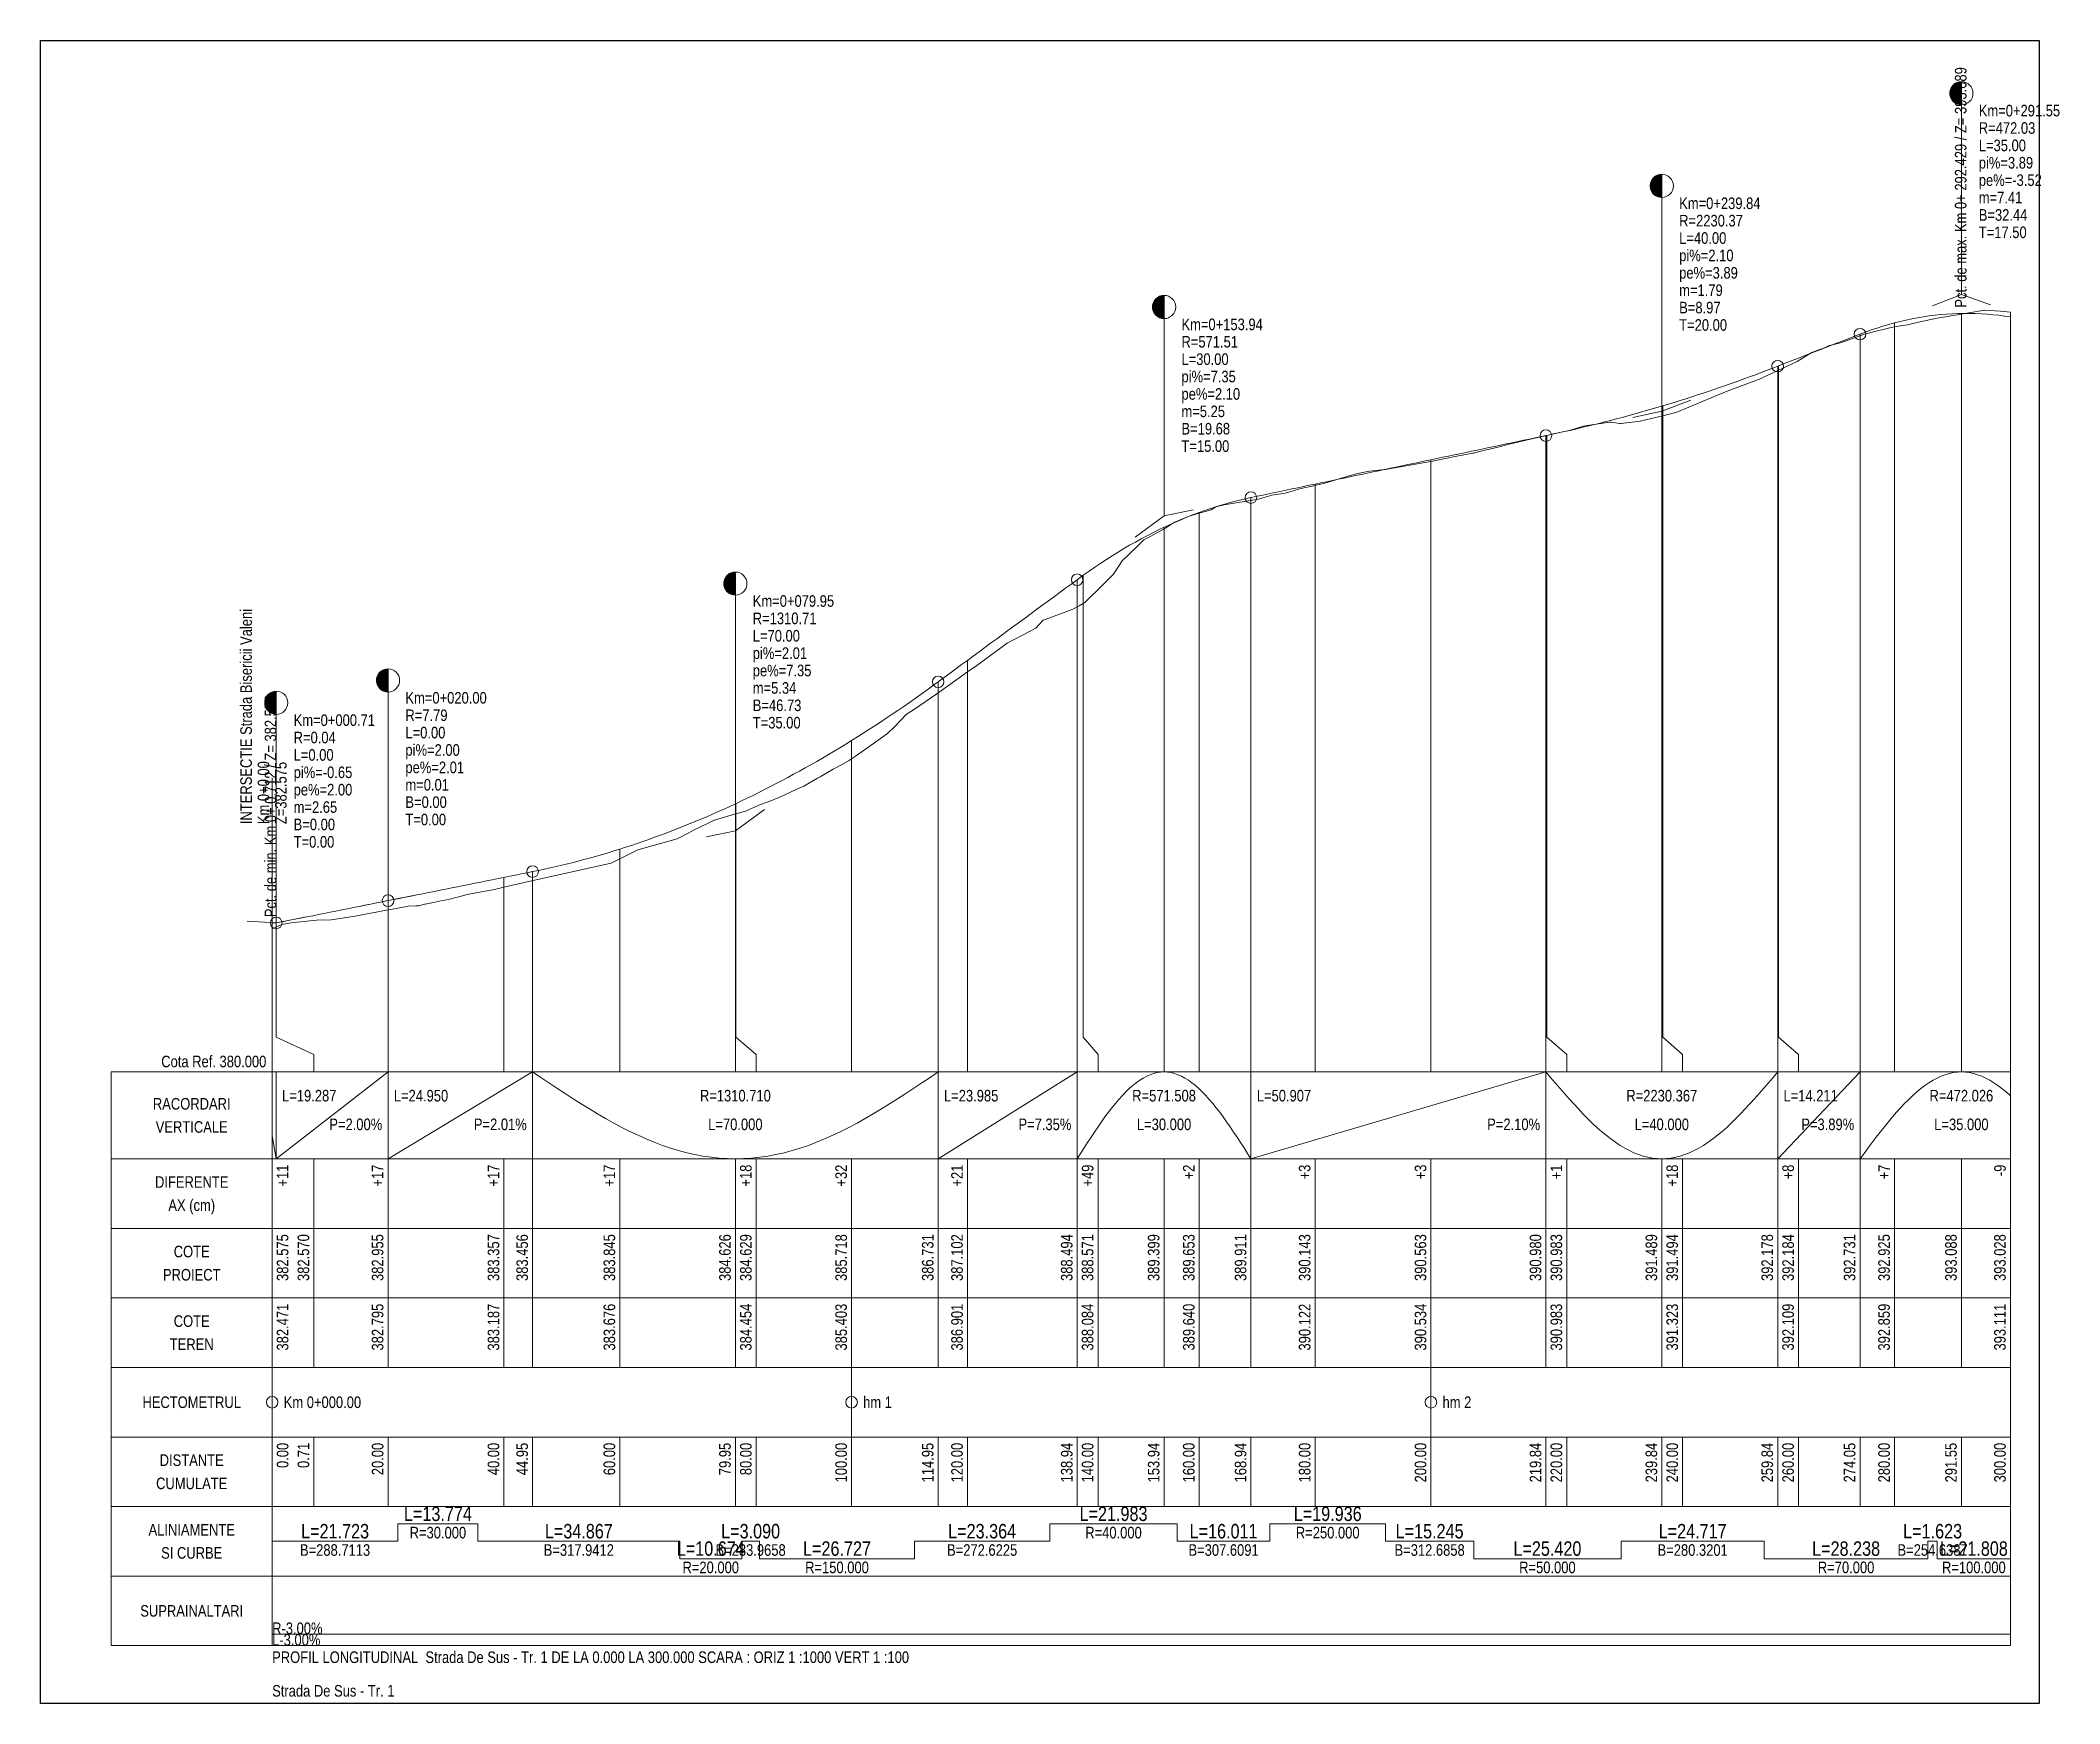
# Model space of a CAD drawing. Extents: x -600 to 1621, y -3670 to 287.
# Drawn here: x 0 to 348.5, y -1835 to -1548 of the extents above; entities that cross this region are included whole.
import ezdxf
from ezdxf.enums import TextEntityAlignment as Align

# ---------------------------------------------------------------- set-up
doc = ezdxf.new("R2010")
doc.units = 0
doc.layers.add('ARD-No Plot', color=7, linetype='Continuous', lineweight=0, plot=False)
doc.layers.add('Cartus', color=8, linetype='Continuous')
for name, color, linetype, lineweight in [('L-C. Ref', 7, 'Continuous', 0), ('L-cote-ex', 7, 'Continuous', 0), ('L-Cote-Pr', 7, 'Continuous', 0), ('L-Curbe', 7, 'Continuous', 0), ('L-Cut-Fill', 7, 'Continuous', 0), ('L-Design', 7, 'Continuous', 0), ('L-Exist', 7, 'Continuous', 0), ('L-Intersectii', 7, 'Continuous', 0), ('L-LINES', 7, 'Continuous', 0), ('L-Min-Max', 7, 'Continuous', 0), ('L-Pante-Tran', 7, 'Continuous', 0), ('L-rac-Vert', 7, 'Continuous', 0), ('L-TEXT', 7, 'Continuous', 0)]:
    doc.layers.add(name, color=color, linetype=linetype, lineweight=lineweight)
doc.styles.add('Arial', font='arial.ttf', dxfattribs={"width": 0.8})

msp = doc.modelspace()

# ---------------------------------------------------------------- texts
at = {"layer": 'ARD-No Plot', "style": 'Arial', "width": 0.8}
msp.add_text('Strada De Sus - Tr. 1', height=2, dxfattribs=at).set_placement((40, -1833.84))
at = {"layer": 'L-C. Ref', "style": 'Arial', "width": 0.8}
msp.add_text('Cota Ref. 380.000', height=2, dxfattribs=at).set_placement((39, -1725.24), align=Align.RIGHT)
at = {"layer": 'L-cote-ex', "style": 'Arial', "width": 0.8}
for s, p in [('382.471', (42.8, -1766.04)), ('382.471', (42.8, -1766.04)), ('382.471', (42.8, -1766.04)), ('382.795', (59.2, -1766.04)), ('383.187', (79.2, -1766.04)), ('383.676', (99.2, -1766.04)), ('384.454', (122.75, -1766.04)), ('385.403', (139.2, -1766.04)), ('386.901', (159.2, -1766.04)), ('388.084', (181.74, -1766.04)), ('389.640', (199.2, -1766.04)), ('390.122', (219.2, -1766.04)), ('390.534', (239.2, -1766.04)), ('390.983', (262.64, -1766.04)), ('391.323', (282.64, -1766.04)), ('392.109', (302.64, -1766.04)), ('392.859', (319.2, -1766.04)), ('393.111', (339.2, -1766.04))]:
    msp.add_text(s, height=2, rotation=90, dxfattribs=at).set_placement(p, align=Align.RIGHT)
at = {"layer": 'L-Cote-Pr', "style": 'Arial', "width": 0.8}
for s, p in [('COTE', (26.12, -1758.04)), ('PROIECT', (26.12, -1762.04))]:
    msp.add_text(s, height=2, dxfattribs=at).set_placement(p, align=Align.CENTER)
for s, p in [('382.575', (42.8, -1754.04)), ('382.570', (46.4, -1754.04)), ('382.955', (59.2, -1754.04)), ('383.357', (79.2, -1754.04)), ('383.456', (84.15, -1754.04)), ('383.845', (99.2, -1754.04)), ('384.626', (119.15, -1754.04)), ('384.629', (122.75, -1754.04)), ('385.718', (139.2, -1754.04)), ('386.731', (154.15, -1754.04)), ('387.102', (159.2, -1754.04)), ('388.494', (178.14, -1754.04)), ('388.571', (181.74, -1754.04)), ('389.399', (193.14, -1754.04)), ('389.653', (199.2, -1754.04)), ('389.911', (208.14, -1754.04)), ('390.143', (219.2, -1754.04)), ('390.563', (239.2, -1754.04)), ('390.980', (259.04, -1754.04)), ('390.983', (262.64, -1754.04)), ('391.489', (279.04, -1754.04)), ('391.494', (282.64, -1754.04)), ('392.178', (299.04, -1754.04)), ('392.184', (302.64, -1754.04)), ('392.731', (313.25, -1754.04)), ('392.925', (319.2, -1754.04)), ('393.088', (330.75, -1754.04)), ('393.028', (339.2, -1754.04))]:
    msp.add_text(s, height=2, rotation=90, dxfattribs=at).set_placement(p, align=Align.RIGHT)
at = {"layer": 'L-Cut-Fill', "style": 'Arial', "width": 0.8}
for s, p in [('+11', (42.8, -1742.04)), ('+17', (59.2, -1742.04)), ('+17', (79.2, -1742.04)), ('+17', (99.2, -1742.04)), ('+18', (122.75, -1742.04)), ('+32', (139.2, -1742.04)), ('+21', (159.2, -1742.04)), ('+49', (181.74, -1742.04)), ('+2', (199.2, -1742.04)), ('+3', (219.2, -1742.04)), ('+3', (239.2, -1742.04)), ('+1', (262.64, -1742.04)), ('+18', (282.64, -1742.04)), ('+8', (302.64, -1742.04)), ('+7', (319.2, -1742.04)), ('-9', (339.2, -1742.04))]:
    msp.add_text(s, height=2, rotation=90, dxfattribs=at).set_placement(p, align=Align.RIGHT)
for s, p in [('DIFERENTE', (26.12, -1746.04)), ('AX (cm)', (26.12, -1750.04))]:
    msp.add_text(s, height=2, dxfattribs=at).set_placement(p, align=Align.CENTER)
at = {"layer": 'L-Intersectii', "style": 'Arial', "width": 0.8}
for s, p in [('INTERSECTIE Strada Bisericii Valeni', (36.5, -1683.29)), ('Km 0+0.00', (39.5, -1683.29)), ('Z=382.575', (42.5, -1683.29))]:
    msp.add_text(s, height=2, rotation=90, dxfattribs=at).set_placement(p)
at = {"layer": 'L-Min-Max', "style": 'Arial', "width": 0.8}
for s, p in [('Pct. de max. Km 0+ 292.429 / Z= 393.089', (332.43, -1594.16)), ('Pct. de min. Km 0+ 0.712 / Z= 382.570', (40.71, -1699.34))]:
    msp.add_text(s, height=2, rotation=90, dxfattribs=at).set_placement(p)
at = {"layer": 'L-rac-Vert', "style": 'Arial', "width": 0.8}
for s, p in [('Km=0+291.55', (334.55, -1561.16)), ('R=472.03', (334.55, -1564.16)), ('pi%=3.89', (334.55, -1570.16)), ('L=35.00', (334.55, -1567.16)), ('pe%=-3.52', (334.55, -1573.16)), ('Km=0+239.84', (282.84, -1577.15)), ('m=7.41', (334.55, -1576.16)), ('R=2230.37', (282.84, -1580.15)), ('B=32.44', (334.55, -1579.16)), ('L=40.00', (282.84, -1583.15)), ('T=17.50', (334.55, -1582.16)), ('pi%=2.10', (282.84, -1586.15)), ('pe%=3.89', (282.84, -1589.15)), ('m=1.79', (282.84, -1592.15)), ('Km=0+153.94', (196.94, -1598.05)), ('T=20.00', (282.84, -1598.15)), ('B=8.97', (282.84, -1595.15)), ('R=571.51', (196.94, -1601.05)), ('L=30.00', (196.94, -1604.05)), ('pi%=7.35', (196.94, -1607.05)), ('pe%=2.10', (196.94, -1610.05)), ('m=5.25', (196.94, -1613.05)), ('T=15.00', (196.94, -1619.05)), ('B=19.68', (196.94, -1616.05)), ('Km=0+079.95', (122.95, -1645.78)), ('R=1310.71', (122.95, -1648.78)), ('L=70.00', (122.95, -1651.78)), ('pi%=2.01', (122.95, -1654.78)), ('pe%=7.35', (122.95, -1657.78)), ('m=5.34', (122.95, -1660.78)), ('Km=0+020.00', (63, -1662.49)), ('B=46.73', (122.95, -1663.78)), ('Km=0+000.71', (43.71, -1666.34)), ('R=7.79', (63, -1665.49)), ('T=35.00', (122.95, -1666.78)), ('R=0.04', (43.71, -1669.34)), ('L=0.00', (63, -1668.49)), ('L=0.00', (43.71, -1672.34)), ('pi%=2.00', (63, -1671.49)), ('pe%=2.01', (63, -1674.49)), ('pi%=-0.65', (43.71, -1675.34)), ('m=0.01', (63, -1677.49)), ('pe%=2.00', (43.71, -1678.34)), ('m=2.65', (43.71, -1681.34)), ('B=0.00', (63, -1680.49)), ('B=0.00', (43.71, -1684.34)), ('T=0.00', (63, -1683.49)), ('T=0.00', (43.71, -1687.34)), ('L=19.287', (41.71, -1731.14)), ('L=24.950', (61, -1731.14)), ('L=23.985', (155.95, -1731.14)), ('L=50.907', (209.94, -1731.14)), ('L=14.211', (300.84, -1731.14))]:
    msp.add_text(s, height=2, dxfattribs=at).set_placement(p)
for s, p in [('RACORDARI', (26.12, -1732.54)), ('R=1310.710', (119.95, -1731.14)), ('R=571.508', (193.94, -1731.14)), ('R=2230.367', (279.84, -1731.14)), ('R=472.026', (331.55, -1731.14)), ('VERTICALE', (26.12, -1736.54)), ('L=70.000', (119.95, -1736.09)), ('L=30.000', (193.94, -1736.09)), ('L=40.000', (279.84, -1736.09)), ('L=35.000', (331.55, -1736.09))]:
    msp.add_text(s, height=2, dxfattribs=at).set_placement(p, align=Align.CENTER)
for s, p in [('P=2.00%', (59, -1736.09)), ('P=2.01%', (83.95, -1736.09)), ('P=7.35%', (177.94, -1736.09)), ('P=2.10%', (258.84, -1736.09)), ('P=3.89%', (313.05, -1736.09))]:
    msp.add_text(s, height=2, dxfattribs=at).set_placement(p, align=Align.RIGHT)
at = {"layer": 'L-TEXT', "style": 'Arial', "width": 0.8}
for s, p in [('COTE', (26.12, -1770.04)), ('TEREN', (26.12, -1774.04)), ('HECTOMETRUL', (26.12, -1784.04)), ('DISTANTE', (26.12, -1794.04)), ('CUMULATE', (26.12, -1798.04)), ('ALINIAMENTE', (26.12, -1806.04)), ('SI CURBE', (26.12, -1810.04)), ('SUPRAINALTARI', (26.12, -1820.04))]:
    msp.add_text(s, height=2, dxfattribs=at).set_placement(p, align=Align.CENTER)
for s, p in [('Km 0+000.00', (42, -1784.04)), ('hm 1', (142, -1784.04)), ('hm 2', (242, -1784.04)), ('R-3.00%', (40, -1823.04)), ('L-3.00%', (40, -1825.04)), ('PROFIL LONGITUDINAL  Strada De Sus - Tr. 1 DE LA 0.000 LA 300.000 SCARA : ORIZ 1 :1000 VERT 1 :100', (40, -1828.04))]:
    msp.add_text(s, height=2, dxfattribs=at).set_placement(p)
for s, p in [('0.00', (42.8, -1790.04)), ('0.71', (46.4, -1790.04)), ('20.00', (59.2, -1790.04)), ('40.00', (79.2, -1790.04)), ('44.95', (84.15, -1790.04)), ('60.00', (99.2, -1790.04)), ('79.95', (119.15, -1790.04)), ('80.00', (122.75, -1790.04)), ('100.00', (139.2, -1790.04)), ('114.95', (154.15, -1790.04)), ('120.00', (159.2, -1790.04)), ('138.94', (178.14, -1790.04)), ('140.00', (181.74, -1790.04)), ('153.94', (193.14, -1790.04)), ('160.00', (199.2, -1790.04)), ('168.94', (208.14, -1790.04)), ('180.00', (219.2, -1790.04)), ('200.00', (239.2, -1790.04)), ('219.84', (259.04, -1790.04)), ('220.00', (262.64, -1790.04)), ('239.84', (279.04, -1790.04)), ('240.00', (282.64, -1790.04)), ('259.84', (299.04, -1790.04)), ('260.00', (302.64, -1790.04)), ('274.05', (313.25, -1790.04)), ('280.00', (319.2, -1790.04)), ('291.55', (330.75, -1790.04)), ('300.00', (339.2, -1790.04))]:
    msp.add_text(s, height=2, rotation=90, dxfattribs=at).set_placement(p, align=Align.RIGHT)
for s, height, p in [('L=13.774', 2.5, (68.61, -1803.54)), ('L=21.983', 2.5, (185.21, -1803.54)), ('L=19.936', 2.5, (222.18, -1803.54)), ('L=21.723', 2.5, (50.86, -1806.54)), ('R=30.000', 2, (68.61, -1806.54)), ('L=34.867', 2.5, (92.93, -1806.54)), ('L=3.090', 2.5, (122.58, -1806.54)), ('L=23.364', 2.5, (162.54, -1806.54)), ('R=40.000', 2, (185.21, -1806.54)), ('L=16.011', 2.5, (204.21, -1806.54)), ('R=250.000', 2, (222.18, -1806.54)), ('L=15.245', 2.5, (239.77, -1806.54)), ('L=24.717', 2.5, (285.17, -1806.54)), ('L=1.623', 2.5, (326.58, -1806.54)), ('B=288.7113', 2, (50.86, -1809.54)), ('B=317.9412', 2, (92.93, -1809.54)), ('L=10.674', 2.5, (115.7, -1809.54)), ('B=283.9658', 2, (122.58, -1809.54)), ('L=26.727', 2.5, (137.49, -1809.54)), ('B=272.6225', 2, (162.54, -1809.54)), ('B=307.6091', 2, (204.21, -1809.54)), ('B=312.6858', 2, (239.77, -1809.54)), ('L=25.420', 2.5, (260.1, -1809.54)), ('B=280.3201', 2, (285.17, -1809.54)), ('L=28.238', 2.5, (311.65, -1809.54)), ('B=254.6387', 2, (326.58, -1809.54)), ('L=21.808', 2.5, (333.7, -1809.54)), ('R=20.000', 2, (115.7, -1812.54)), ('R=150.000', 2, (137.49, -1812.54)), ('R=50.000', 2, (260.1, -1812.54)), ('R=70.000', 2, (311.65, -1812.54)), ('R=100.000', 2, (333.7, -1812.54))]:
    msp.add_text(s, height=height, rotation=0, dxfattribs=at).set_placement(p, align=Align.CENTER)

# ---------------------------------------------------------------- blocks, each defined once
blk = doc.blocks.new('A3_TRANSV_ALIN_TIRENA')
at = {"layer": 'Cartus'}
blk.add_lwpolyline([(0, 0), (0, 287), (345, 287), (345, 0)], close=True, dxfattribs=at)

# ---------------------------------------------------------------- linework, layer by layer
at = {"layer": 'L-Curbe'}
for p, q in [((61.72, -1807.04), (61.72, -1804.04)), ((61.72, -1804.04), (75.5, -1804.04)), ((75.5, -1804.04), (75.5, -1807.04)), ((174.22, -1807.04), (174.22, -1804.04)), ((174.22, -1804.04), (196.2, -1804.04)), ((196.2, -1804.04), (196.2, -1807.04)), ((212.21, -1807.04), (212.21, -1804.04)), ((212.21, -1804.04), (232.15, -1804.04)), ((232.15, -1804.04), (232.15, -1807.04)), ((40, -1807.04), (61.72, -1807.04)), ((75.5, -1807.04), (110.36, -1807.04)), ((110.36, -1807.04), (110.36, -1810.04)), ((121.04, -1810.04), (121.04, -1807.04)), ((121.04, -1807.04), (124.13, -1807.04)), ((124.13, -1807.04), (124.13, -1810.04)), ((150.85, -1810.04), (150.85, -1807.04)), ((150.85, -1807.04), (174.22, -1807.04)), ((196.2, -1807.04), (212.21, -1807.04)), ((232.15, -1807.04), (247.39, -1807.04)), ((247.39, -1807.04), (247.39, -1810.04)), ((272.81, -1810.04), (272.81, -1807.04)), ((272.81, -1807.04), (297.53, -1807.04)), ((297.53, -1807.04), (297.53, -1810.04)), ((325.77, -1810.04), (325.77, -1807.04)), ((325.77, -1807.04), (327.39, -1807.04)), ((327.39, -1807.04), (327.39, -1810.04)), ((110.36, -1810.04), (121.04, -1810.04)), ((124.13, -1810.04), (150.85, -1810.04)), ((247.39, -1810.04), (272.81, -1810.04)), ((297.53, -1810.04), (325.77, -1810.04)), ((327.39, -1810.04), (340, -1810.04))]:
    msp.add_line(p, q, dxfattribs=at)
at = {"layer": 'L-Design'}
msp.add_lwpolyline([(40, -1700.29), (40.71, -1700.34), (41, -1700.28), (42, -1700.08), (43, -1699.88), (44, -1699.68), (45, -1699.48), (46, -1699.28), (47, -1699.08), (48, -1698.89), (49, -1698.69), (50, -1698.49), (51, -1698.29), (52, -1698.09), (53, -1697.89), (54, -1697.69), (55, -1697.49), (56, -1697.29), (57, -1697.09), (58, -1696.89), (59, -1696.69), (60, -1696.49), (61, -1696.29), (62, -1696.09), (63, -1695.89), (64, -1695.69), (65, -1695.49), (66, -1695.29), (67, -1695.09), (68, -1694.88), (69, -1694.68), (70, -1694.48), (71, -1694.28), (72, -1694.08), (73, -1693.88), (74, -1693.68), (75, -1693.48), (76, -1693.28), (77, -1693.08), (78, -1692.88), (79, -1692.68), (80, -1692.48), (81, -1692.27), (82, -1692.07), (83, -1691.87), (84, -1691.67), (84.95, -1691.48), (85, -1691.47), (86, -1691.27), (87, -1691.05), (88, -1690.83), (89, -1690.61), (90, -1690.37), (91, -1690.13), (92, -1689.88), (93, -1689.62), (94, -1689.35), (95, -1689.08), (96, -1688.8), (97, -1688.51), (98, -1688.21), (99, -1687.91), (100, -1687.6), (101, -1687.28), (102, -1686.95), (103, -1686.61), (104, -1686.27), (105, -1685.92), (106, -1685.56), (107, -1685.2), (108, -1684.83), (109, -1684.45), (110, -1684.06), (111, -1683.66), (112, -1683.26), (113, -1682.85), (114, -1682.43), (115, -1682), (116, -1681.57), (117, -1681.13), (118, -1680.68), (119, -1680.22), (119.95, -1679.78), (120, -1679.76), (121, -1679.28), (122, -1678.81), (123, -1678.32), (124, -1677.82), (125, -1677.32), (126, -1676.81), (127, -1676.29), (128, -1675.77), (129, -1675.23), (130, -1674.69), (131, -1674.15), (132, -1673.59), (133, -1673.03), (134, -1672.45), (135, -1671.88), (136, -1671.29), (137, -1670.69), (138, -1670.09), (139, -1669.48), (140, -1668.87), (141, -1668.24), (142, -1667.61), (143, -1666.97), (144, -1666.32), (145, -1665.67), (146, -1665), (147, -1664.33), (148, -1663.66), (149, -1662.97), (150, -1662.28), (151, -1661.58), (152, -1660.87), (153, -1660.15), (154, -1659.43), (154.95, -1658.73), (155, -1658.7), (156, -1657.96), (157, -1657.23), (158, -1656.49), (159, -1655.76), (160, -1655.02), (161, -1654.29), (162, -1653.55), (163, -1652.82), (164, -1652.08), (165, -1651.35), (166, -1650.61), (167, -1649.88), (168, -1649.14), (169, -1648.41), (170, -1647.67), (171, -1646.94), (172, -1646.2), (173, -1645.47), (174, -1644.73), (175, -1644), (176, -1643.26), (177, -1642.53), (178, -1641.79), (178.94, -1641.11), (179, -1641.06), (180, -1640.34), (181, -1639.63), (182, -1638.94), (183, -1638.27), (184, -1637.61), (185, -1636.97), (186, -1636.35), (187, -1635.75), (188, -1635.17), (189, -1634.6), (190, -1634.05), (191, -1633.51), (192, -1633), (193, -1632.5), (193.94, -1632.05), (194, -1632.02), (195, -1631.56), (196, -1631.11), (197, -1630.69), (198, -1630.28), (199, -1629.88), (200, -1629.51), (201, -1629.15), (202, -1628.81), (203, -1628.49), (204, -1628.18), (205, -1627.9), (206, -1627.63), (207, -1627.37), (208, -1627.14), (208.94, -1626.94), (209, -1626.92), (210, -1626.71), (211, -1626.5), (212, -1626.29), (213, -1626.08), (214, -1625.87), (215, -1625.66), (216, -1625.45), (217, -1625.24), (218, -1625.03), (219, -1624.82), (220, -1624.61), (221, -1624.4), (222, -1624.19), (223, -1623.98), (224, -1623.77), (225, -1623.56), (226, -1623.35), (227, -1623.14), (228, -1622.93), (229, -1622.72), (230, -1622.51), (231, -1622.3), (232, -1622.09), (233, -1621.88), (234, -1621.67), (235, -1621.46), (236, -1621.25), (237, -1621.04), (238, -1620.83), (239, -1620.62), (240, -1620.41), (241, -1620.2), (242, -1619.99), (243, -1619.78), (244, -1619.57), (245, -1619.36), (246, -1619.15), (247, -1618.94), (248, -1618.73), (249, -1618.52), (250, -1618.31), (251, -1618.1), (252, -1617.89), (253, -1617.68), (254, -1617.47), (255, -1617.26), (256, -1617.05), (257, -1616.84), (258, -1616.63), (259, -1616.42), (259.84, -1616.25), (260, -1616.21), (261, -1616), (262, -1615.78), (263, -1615.56), (264, -1615.34), (265, -1615.11), (266, -1614.87), (267, -1614.63), (268, -1614.39), (269, -1614.14), (270, -1613.88), (271, -1613.63), (272, -1613.36), (273, -1613.1), (274, -1612.83), (275, -1612.55), (276, -1612.27), (277, -1611.99), (278, -1611.7), (279, -1611.4), (279.84, -1611.15), (280, -1611.11), (281, -1610.8), (282, -1610.5), (283, -1610.18), (284, -1609.87), (285, -1609.55), (286, -1609.22), (287, -1608.89), (288, -1608.56), (289, -1608.22), (290, -1607.88), (291, -1607.53), (292, -1607.18), (293, -1606.82), (294, -1606.46), (295, -1606.1), (296, -1605.73), (297, -1605.35), (298, -1604.97), (299, -1604.59), (299.84, -1604.26), (300, -1604.2), (301, -1603.81), (302, -1603.42), (303, -1603.03), (304, -1602.65), (305, -1602.26), (306, -1601.87), (307, -1601.48), (308, -1601.09), (309, -1600.7), (310, -1600.31), (311, -1599.92), (312, -1599.53), (313, -1599.14), (314, -1598.75), (314.05, -1598.73), (315, -1598.37), (316, -1598.01), (317, -1597.68), (318, -1597.36), (319, -1597.07), (320, -1596.79), (321, -1596.54), (322, -1596.31), (323, -1596.1), (324, -1595.91), (325, -1595.74), (326, -1595.59), (327, -1595.47), (328, -1595.36), (329, -1595.28), (330, -1595.22), (331, -1595.18), (331.55, -1595.16), (332, -1595.16), (333, -1595.16), (334, -1595.18), (335, -1595.23), (336, -1595.29), (337, -1595.38), (338, -1595.48), (339, -1595.61), (340, -1595.76)], dxfattribs=at)
at = {"layer": 'L-Exist'}
for p, q in [((325.97, -1596.25), (327.39, -1596)), ((327.39, -1596), (330.12, -1595.52)), ((330.12, -1595.52), (331.25, -1595.33)), ((331.25, -1595.33), (332.84, -1595.05)), ((332.84, -1595.05), (335.54, -1594.59)), ((335.54, -1594.59), (335.57, -1594.59)), ((335.57, -1594.59), (338.3, -1594.79)), ((338.3, -1594.79), (340, -1594.94)), ((311.65, -1599.87), (314, -1599.02)), ((314, -1599.02), (314.81, -1598.74)), ((314.81, -1598.74), (316.36, -1598.35)), ((316.36, -1598.35), (318.71, -1597.77)), ((318.71, -1597.77), (319.95, -1597.47)), ((319.95, -1597.47), (320, -1597.46)), ((320, -1597.46), (321.06, -1597.3)), ((321.06, -1597.3), (322.26, -1597.14)), ((322.26, -1597.14), (323.42, -1596.85)), ((323.42, -1596.85), (325.77, -1596.3)), ((325.77, -1596.3), (325.97, -1596.25)), ((303.21, -1603.47), (304.59, -1602.61)), ((304.59, -1602.61), (305.74, -1601.92)), ((305.74, -1601.92), (306.94, -1601.46)), ((306.94, -1601.46), (307.79, -1601.14)), ((307.79, -1601.14), (308.61, -1600.77)), ((308.61, -1600.77), (309.3, -1600.59)), ((309.3, -1600.59), (310.46, -1600.3)), ((310.46, -1600.3), (311.65, -1599.87)), ((291.13, -1608.57), (297.01, -1606.37)), ((297.01, -1606.37), (297.53, -1606.12)), ((297.53, -1606.12), (298.02, -1605.88)), ((298.02, -1605.88), (299.88, -1605.01)), ((299.88, -1605.01), (300, -1604.95)), ((300, -1604.95), (302.24, -1603.91)), ((302.24, -1603.91), (303.21, -1603.47)), ((282.43, -1612.22), (291.13, -1608.57)), ((276.13, -1613.75), (280, -1612.81)), ((280, -1612.81), (282.43, -1612.22)), ((255.22, -1617.33), (257.17, -1616.87)), ((257.17, -1616.87), (258.97, -1616.46)), ((258.97, -1616.46), (259.13, -1616.42)), ((259.13, -1616.42), (260, -1616.21)), ((260, -1616.21), (261.08, -1615.96)), ((261.08, -1615.96), (263.04, -1615.53)), ((263.04, -1615.53), (264.06, -1615.31)), ((264.06, -1615.31), (264.99, -1615.02)), ((264.99, -1615.02), (266.35, -1614.63)), ((266.35, -1614.63), (266.95, -1614.52)), ((266.95, -1614.52), (268.9, -1614.22)), ((268.9, -1614.22), (270.86, -1613.95)), ((270.86, -1613.95), (271.05, -1613.93)), ((271.05, -1613.93), (272.62, -1614.17)), ((272.62, -1614.17), (272.81, -1614.15)), ((272.81, -1614.15), (276.13, -1613.75)), ((240, -1620.7), (244.47, -1619.76)), ((244.47, -1619.76), (247.23, -1619.29)), ((247.23, -1619.29), (247.39, -1619.25)), ((247.39, -1619.25), (248.38, -1619)), ((248.38, -1619), (249.35, -1618.76)), ((249.35, -1618.76), (250.87, -1618.39)), ((250.87, -1618.39), (251.3, -1618.28)), ((251.3, -1618.28), (253.26, -1617.8)), ((253.26, -1617.8), (255.22, -1617.33)), ((221.69, -1624.45), (224.17, -1623.71)), ((224.17, -1623.71), (226.92, -1622.87)), ((226.92, -1622.87), (228.16, -1622.61)), ((228.16, -1622.61), (229.42, -1622.35)), ((229.42, -1622.35), (232.05, -1622.11)), ((232.05, -1622.11), (232.15, -1622.09)), ((232.15, -1622.09), (239.9, -1620.72)), ((239.9, -1620.72), (240, -1620.7)), ((204.3, -1628.2), (210.19, -1627.18)), ((210.19, -1627.18), (212.21, -1626.63)), ((212.21, -1626.63), (212.56, -1626.54)), ((212.56, -1626.54), (214.86, -1626.19)), ((214.86, -1626.19), (216.2, -1625.77)), ((216.2, -1625.77), (217.29, -1625.42)), ((217.29, -1625.42), (220, -1624.83)), ((220, -1624.83), (220.19, -1624.79)), ((220.19, -1624.79), (221.69, -1624.45)), ((196.2, -1631.01), (198.12, -1630.19)), ((198.12, -1630.19), (200, -1629.64)), ((200, -1629.64), (202.06, -1629.04)), ((202.06, -1629.04), (202.88, -1628.56)), ((202.88, -1628.56), (204.3, -1628.2)), ((189.44, -1635.22), (190.43, -1634.24)), ((190.43, -1634.24), (191.13, -1633.88)), ((191.13, -1633.88), (192.82, -1632.98)), ((192.82, -1632.98), (193.78, -1632.44)), ((193.78, -1632.44), (194.51, -1631.99)), ((194.51, -1631.99), (195.76, -1631.19)), ((195.76, -1631.19), (196.2, -1631.01)), ((186.06, -1638.85), (186.73, -1637.85)), ((186.73, -1637.85), (187.75, -1636.87)), ((187.75, -1636.87), (189.44, -1635.22)), ((182.67, -1642.71), (184.36, -1641)), ((184.36, -1641), (185.14, -1640.2)), ((185.14, -1640.2), (186.06, -1638.85)), ((180.22, -1645.08), (180.98, -1644.36)), ((180.98, -1644.36), (182.67, -1642.71)), ((171.81, -1649.48), (173.1, -1648.11)), ((173.1, -1648.11), (174.22, -1647.68)), ((174.22, -1647.68), (175.91, -1647.03)), ((175.91, -1647.03), (176.05, -1646.97)), ((176.05, -1646.97), (177.6, -1646.4)), ((177.6, -1646.4), (178.33, -1646.12)), ((178.33, -1646.12), (179.29, -1645.6)), ((179.29, -1645.6), (180, -1645.21)), ((180, -1645.21), (180.22, -1645.08)), ((166.86, -1652.05), (171.81, -1649.48)), ((161.6, -1655.89), (166.86, -1652.05)), ((154.73, -1660.81), (160, -1657.03)), ((160, -1657.03), (161.6, -1655.89)), ((150.85, -1663.45), (154.73, -1660.81)), ((147.51, -1666.36), (149.45, -1664.39)), ((149.45, -1664.39), (150.85, -1663.45)), ((140.83, -1671.43), (144.17, -1669.09)), ((144.17, -1669.09), (146.22, -1667.66)), ((146.22, -1667.66), (147.51, -1666.36)), ((137.49, -1673.45), (139.61, -1672.29)), ((139.61, -1672.29), (140, -1672.01)), ((140, -1672.01), (140.83, -1671.43)), ((131.76, -1676.72), (134.15, -1675.37)), ((134.15, -1675.37), (134.58, -1675.13)), ((134.58, -1675.13), (136.82, -1673.81)), ((136.82, -1673.81), (137.49, -1673.45)), ((124.13, -1679.98), (125.79, -1679.35)), ((125.79, -1679.35), (127.47, -1678.66)), ((127.47, -1678.66), (128.24, -1678.34)), ((128.24, -1678.34), (130.81, -1677.16)), ((130.81, -1677.16), (131.76, -1676.72)), ((113.92, -1683.75), (115.11, -1683.17)), ((115.11, -1683.17), (116.29, -1682.61)), ((116.29, -1682.61), (116.33, -1682.59)), ((116.33, -1682.59), (117.48, -1682.24)), ((117.48, -1682.24), (118.67, -1681.89)), ((118.67, -1681.89), (119.21, -1681.74)), ((119.21, -1681.74), (119.85, -1681.54)), ((119.85, -1681.54), (120, -1681.5)), ((120, -1681.5), (121.04, -1681.2)), ((121.04, -1681.2), (121.69, -1681.02)), ((121.69, -1681.02), (123.76, -1680.12)), ((123.76, -1680.12), (124.13, -1679.98)), ((103.12, -1687.74), (109.91, -1685.84)), ((109.91, -1685.84), (110.36, -1685.59)), ((110.36, -1685.59), (111.55, -1684.96)), ((111.55, -1684.96), (111.91, -1684.77)), ((111.91, -1684.77), (112.74, -1684.34)), ((112.74, -1684.34), (113.92, -1683.75)), ((86.29, -1692.71), (98.51, -1690.02)), ((98.51, -1690.02), (100, -1689.29)), ((100, -1689.29), (103.12, -1687.74)), ((80, -1694.17), (86.29, -1692.71)), ((65.31, -1697.36), (66.31, -1697.12)), ((66.31, -1697.12), (66.42, -1697.1)), ((66.42, -1697.1), (67.84, -1696.8)), ((67.84, -1696.8), (69.38, -1696.49)), ((69.38, -1696.49), (69.83, -1696.41)), ((69.83, -1696.41), (70.91, -1696.15)), ((70.91, -1696.15), (71.7, -1695.97)), ((71.7, -1695.97), (72.44, -1695.77)), ((72.44, -1695.77), (73.4, -1695.51)), ((73.4, -1695.51), (73.97, -1695.39)), ((73.97, -1695.39), (75.5, -1695.09)), ((75.5, -1695.09), (78.4, -1694.54)), ((78.4, -1694.54), (80, -1694.17)), ((40, -1701.33), (41.7, -1700.58)), ((41.7, -1700.58), (43.23, -1700.34)), ((43.23, -1700.34), (47.65, -1699.88)), ((47.65, -1699.88), (50.18, -1699.78)), ((50.18, -1699.78), (54.33, -1699.15)), ((54.33, -1699.15), (60, -1698.09)), ((60, -1698.09), (61.11, -1697.88)), ((61.11, -1697.88), (61.72, -1697.77)), ((61.72, -1697.77), (63.25, -1697.49)), ((63.25, -1697.49), (63.48, -1697.45)), ((63.48, -1697.45), (64.78, -1697.38)), ((64.78, -1697.38), (65.31, -1697.36)), ((40, -1701.33), (40, -1701.33)), ((40, -1701.33), (40, -1701.33))]:
    msp.add_line(p, q, dxfattribs=at)
at = {"layer": 'L-Intersectii'}
msp.add_line((40, -1710.29), (40, -1675.29), dxfattribs=at)
at = {"layer": 'L-LINES'}
for p, q in [((331.55, -1726.04), (331.55, -1595.16)), ((340, -1726.04), (340, -1594.94)), ((314.05, -1726.04), (314.05, -1598.73)), ((320, -1726.04), (320, -1596.79)), ((299.84, -1726.04), (299.84, -1604.26)), ((300, -1720.04), (300, -1604.2)), ((279.84, -1726.04), (279.84, -1611.15)), ((280, -1720.04), (280, -1611.11)), ((259.84, -1726.04), (259.84, -1616.25)), ((260, -1720.04), (260, -1616.21)), ((240, -1726.04), (240, -1620.41)), ((208.94, -1726.04), (208.94, -1626.94)), ((220, -1726.04), (220, -1624.61)), ((200, -1726.04), (200, -1629.51)), ((193.94, -1726.04), (193.94, -1632.05)), ((178.94, -1726.04), (178.94, -1641.11)), ((180, -1720.04), (180, -1640.34)), ((160, -1726.04), (160, -1655.02)), ((154.95, -1726.04), (154.95, -1658.73)), ((140, -1726.04), (140, -1668.87)), ((120, -1720.04), (120, -1679.76)), ((119.95, -1726.04), (119.95, -1679.78)), ((100, -1726.04), (100, -1687.6)), ((80, -1726.04), (80, -1692.48)), ((84.95, -1726.04), (84.95, -1691.48)), ((60, -1726.04), (60, -1696.49)), ((40, -1726.04), (40, -1700.29)), ((40.71, -1720.04), (40.71, -1700.34)), ((47.2, -1723.04), (40.71, -1720.04)), ((123.55, -1723.04), (120, -1720.04)), ((182.54, -1723.04), (180, -1720.04)), ((263.44, -1723.04), (260, -1720.04)), ((283.44, -1723.04), (280, -1720.04)), ((303.44, -1723.04), (300, -1720.04)), ((47.2, -1726.04), (47.2, -1723.04)), ((123.55, -1726.04), (123.55, -1723.04)), ((182.54, -1726.04), (182.54, -1723.04)), ((263.44, -1726.04), (263.44, -1723.04)), ((283.44, -1726.04), (283.44, -1723.04)), ((303.44, -1726.04), (303.44, -1723.04)), ((12.24, -1741.04), (12.24, -1726.04)), ((12.24, -1726.04), (40, -1726.04)), ((40, -1726.04), (340, -1726.04)), ((40, -1741.04), (40, -1726.04)), ((340, -1741.04), (340, -1726.04)), ((12.24, -1753.04), (12.24, -1741.04)), ((12.24, -1741.04), (40, -1741.04)), ((40, -1741.04), (12.24, -1741.04)), ((40, -1741.04), (340, -1741.04)), ((40, -1753.04), (40, -1741.04)), ((40, -1741.04), (340, -1741.04)), ((40, -1753.04), (40, -1741.04)), ((47.2, -1753.04), (47.2, -1741.04)), ((60, -1753.04), (60, -1741.04)), ((80, -1753.04), (80, -1741.04)), ((84.95, -1753.04), (84.95, -1741.04)), ((100, -1753.04), (100, -1741.04)), ((119.95, -1753.04), (119.95, -1741.04)), ((123.55, -1753.04), (123.55, -1741.04)), ((140, -1753.04), (140, -1741.04)), ((154.95, -1753.04), (154.95, -1741.04)), ((160, -1753.04), (160, -1741.04)), ((178.94, -1753.04), (178.94, -1741.04)), ((182.54, -1753.04), (182.54, -1741.04)), ((193.94, -1753.04), (193.94, -1741.04)), ((200, -1753.04), (200, -1741.04)), ((208.94, -1753.04), (208.94, -1741.04)), ((220, -1753.04), (220, -1741.04)), ((240, -1753.04), (240, -1741.04)), ((259.84, -1753.04), (259.84, -1741.04)), ((263.44, -1753.04), (263.44, -1741.04)), ((279.84, -1753.04), (279.84, -1741.04)), ((283.44, -1753.04), (283.44, -1741.04)), ((299.84, -1753.04), (299.84, -1741.04)), ((303.44, -1753.04), (303.44, -1741.04)), ((314.05, -1753.04), (314.05, -1741.04)), ((320, -1753.04), (320, -1741.04)), ((331.55, -1753.04), (331.55, -1741.04)), ((340, -1753.04), (340, -1741.04)), ((340, -1753.04), (340, -1741.04)), ((12.24, -1765.04), (12.24, -1753.04)), ((12.24, -1753.04), (40, -1753.04)), ((40, -1753.04), (12.24, -1753.04)), ((40, -1753.04), (340, -1753.04)), ((40, -1753.04), (340, -1753.04)), ((40, -1765.04), (40, -1753.04)), ((47.2, -1765.04), (47.2, -1753.04)), ((60, -1765.04), (60, -1753.04)), ((80, -1765.04), (80, -1753.04)), ((84.95, -1765.04), (84.95, -1753.04)), ((100, -1765.04), (100, -1753.04)), ((119.95, -1765.04), (119.95, -1753.04)), ((123.55, -1765.04), (123.55, -1753.04)), ((140, -1765.04), (140, -1753.04)), ((154.95, -1765.04), (154.95, -1753.04)), ((160, -1765.04), (160, -1753.04)), ((178.94, -1765.04), (178.94, -1753.04)), ((182.54, -1765.04), (182.54, -1753.04)), ((193.94, -1765.04), (193.94, -1753.04)), ((200, -1765.04), (200, -1753.04)), ((208.94, -1765.04), (208.94, -1753.04)), ((220, -1765.04), (220, -1753.04)), ((240, -1765.04), (240, -1753.04)), ((259.84, -1765.04), (259.84, -1753.04)), ((263.44, -1765.04), (263.44, -1753.04)), ((279.84, -1765.04), (279.84, -1753.04)), ((283.44, -1765.04), (283.44, -1753.04)), ((299.84, -1765.04), (299.84, -1753.04)), ((303.44, -1765.04), (303.44, -1753.04)), ((314.05, -1765.04), (314.05, -1753.04)), ((320, -1765.04), (320, -1753.04)), ((331.55, -1765.04), (331.55, -1753.04)), ((340, -1765.04), (340, -1753.04)), ((12.24, -1777.04), (12.24, -1765.04)), ((12.24, -1765.04), (40, -1765.04)), ((40, -1765.04), (12.24, -1765.04)), ((40, -1765.04), (340, -1765.04)), ((40, -1765.04), (340, -1765.04)), ((40, -1777.04), (40, -1765.04)), ((47.2, -1777.04), (47.2, -1765.04)), ((60, -1777.04), (60, -1765.04)), ((80, -1777.04), (80, -1765.04)), ((84.95, -1777.04), (84.95, -1765.04)), ((100, -1777.04), (100, -1765.04)), ((119.95, -1777.04), (119.95, -1765.04)), ((123.55, -1777.04), (123.55, -1765.04)), ((140, -1777.04), (140, -1765.04)), ((154.95, -1777.04), (154.95, -1765.04)), ((160, -1777.04), (160, -1765.04)), ((178.94, -1777.04), (178.94, -1765.04)), ((182.54, -1777.04), (182.54, -1765.04)), ((193.94, -1777.04), (193.94, -1765.04)), ((200, -1777.04), (200, -1765.04)), ((208.94, -1777.04), (208.94, -1765.04)), ((220, -1777.04), (220, -1765.04)), ((240, -1777.04), (240, -1765.04)), ((259.84, -1777.04), (259.84, -1765.04)), ((263.44, -1777.04), (263.44, -1765.04)), ((279.84, -1777.04), (279.84, -1765.04)), ((283.44, -1777.04), (283.44, -1765.04)), ((299.84, -1777.04), (299.84, -1765.04)), ((303.44, -1777.04), (303.44, -1765.04)), ((314.05, -1777.04), (314.05, -1765.04)), ((320, -1777.04), (320, -1765.04)), ((331.55, -1777.04), (331.55, -1765.04)), ((340, -1777.04), (340, -1765.04)), ((12.24, -1789.04), (12.24, -1777.04)), ((12.24, -1777.04), (40, -1777.04)), ((40, -1777.04), (12.24, -1777.04)), ((40, -1777.04), (340, -1777.04)), ((40, -1789.04), (40, -1777.04)), ((40, -1789.04), (40, -1777.04)), ((40, -1777.04), (340, -1777.04)), ((140, -1789.04), (140, -1777.04)), ((240, -1789.04), (240, -1777.04)), ((340, -1789.04), (340, -1777.04)), ((12.24, -1801.04), (12.24, -1789.04)), ((12.24, -1789.04), (40, -1789.04)), ((40, -1789.04), (12.24, -1789.04)), ((40, -1789.04), (340, -1789.04)), ((40, -1789.04), (340, -1789.04)), ((40, -1801.04), (40, -1789.04)), ((47.2, -1801.04), (47.2, -1789.04)), ((60, -1801.04), (60, -1789.04)), ((80, -1801.04), (80, -1789.04)), ((84.95, -1801.04), (84.95, -1789.04)), ((100, -1801.04), (100, -1789.04)), ((119.95, -1801.04), (119.95, -1789.04)), ((123.55, -1801.04), (123.55, -1789.04)), ((140, -1801.04), (140, -1789.04)), ((154.95, -1801.04), (154.95, -1789.04)), ((160, -1801.04), (160, -1789.04)), ((178.94, -1801.04), (178.94, -1789.04)), ((182.54, -1801.04), (182.54, -1789.04)), ((193.94, -1801.04), (193.94, -1789.04)), ((200, -1801.04), (200, -1789.04)), ((208.94, -1801.04), (208.94, -1789.04)), ((220, -1801.04), (220, -1789.04)), ((240, -1801.04), (240, -1789.04)), ((259.84, -1801.04), (259.84, -1789.04)), ((263.44, -1801.04), (263.44, -1789.04)), ((279.84, -1801.04), (279.84, -1789.04)), ((283.44, -1801.04), (283.44, -1789.04)), ((299.84, -1801.04), (299.84, -1789.04)), ((303.44, -1801.04), (303.44, -1789.04)), ((314.05, -1801.04), (314.05, -1789.04)), ((320, -1801.04), (320, -1789.04)), ((331.55, -1801.04), (331.55, -1789.04)), ((340, -1801.04), (340, -1789.04)), ((12.24, -1813.04), (12.24, -1801.04)), ((12.24, -1801.04), (40, -1801.04)), ((40, -1801.04), (12.24, -1801.04)), ((40, -1801.04), (340, -1801.04)), ((40, -1813.04), (40, -1801.04)), ((40, -1801.04), (340, -1801.04)), ((340, -1813.04), (340, -1801.04)), ((12.24, -1825.04), (12.24, -1813.04)), ((12.24, -1813.04), (40, -1813.04)), ((40, -1813.04), (12.24, -1813.04)), ((40, -1813.04), (340, -1813.04)), ((40, -1825.04), (40, -1813.04)), ((40, -1813.04), (340, -1813.04)), ((340, -1825.04), (340, -1813.04)), ((40, -1825.04), (12.24, -1825.04)), ((40, -1825.04), (340, -1825.04))]:
    msp.add_line(p, q, dxfattribs=at)
for centre in [(40, -1783.04), (140, -1783.04), (240, -1783.04)]:
    msp.add_circle(centre, 1, dxfattribs=at)
at = {"layer": 'L-Pante-Tran'}
for p, q in [((40, -1823.04), (60, -1823.04)), ((40, -1823.04), (60, -1823.04)), ((60, -1823.04), (80, -1823.04)), ((60, -1823.04), (80, -1823.04)), ((80, -1823.04), (100, -1823.04)), ((80, -1823.04), (100, -1823.04)), ((100, -1823.04), (120, -1823.04)), ((100, -1823.04), (120, -1823.04)), ((120, -1823.04), (140, -1823.04)), ((120, -1823.04), (140, -1823.04)), ((140, -1823.04), (160, -1823.04)), ((140, -1823.04), (160, -1823.04)), ((160, -1823.04), (180, -1823.04)), ((160, -1823.04), (180, -1823.04)), ((180, -1823.04), (200, -1823.04)), ((180, -1823.04), (200, -1823.04)), ((200, -1823.04), (220, -1823.04)), ((200, -1823.04), (220, -1823.04)), ((220, -1823.04), (240, -1823.04)), ((220, -1823.04), (240, -1823.04)), ((240, -1823.04), (260, -1823.04)), ((240, -1823.04), (260, -1823.04)), ((260, -1823.04), (280, -1823.04)), ((260, -1823.04), (280, -1823.04)), ((280, -1823.04), (300, -1823.04)), ((280, -1823.04), (300, -1823.04)), ((300, -1823.04), (320, -1823.04)), ((300, -1823.04), (320, -1823.04)), ((320, -1823.04), (340, -1823.04)), ((320, -1823.04), (340, -1823.04))]:
    msp.add_line(p, q, dxfattribs=at)
at = {"layer": 'L-rac-Vert'}
for p, q in [((329.56, -1557.01), (329.56, -1557.32)), ((329.56, -1557.08), (329.56, -1557.24)), ((329.57, -1556.93), (329.57, -1557.4)), ((329.58, -1556.85), (329.58, -1557.48)), ((329.59, -1556.77), (329.59, -1557.55)), ((329.61, -1556.7), (329.61, -1557.63)), ((329.63, -1556.62), (329.63, -1557.71)), ((329.65, -1556.55), (329.65, -1557.78)), ((329.68, -1556.47), (329.68, -1557.86)), ((329.71, -1556.4), (329.71, -1557.93)), ((329.74, -1556.33), (329.74, -1558)), ((329.77, -1556.26), (329.77, -1558.07)), ((329.81, -1556.19), (329.81, -1558.14)), ((329.85, -1556.12), (329.85, -1558.21)), ((329.89, -1556.05), (329.89, -1558.27)), ((329.94, -1555.99), (329.94, -1558.34)), ((329.98, -1555.93), (329.98, -1558.4)), ((330.03, -1555.86), (330.03, -1558.46)), ((330.09, -1555.81), (330.09, -1558.52)), ((330.14, -1555.75), (330.14, -1558.58)), ((330.2, -1555.69), (330.2, -1558.63)), ((330.26, -1555.64), (330.26, -1558.68)), ((330.32, -1555.59), (330.32, -1558.73)), ((330.38, -1555.55), (330.38, -1558.78)), ((330.44, -1555.5), (330.44, -1558.83)), ((330.51, -1555.46), (330.51, -1558.87)), ((330.58, -1555.42), (330.58, -1558.91)), ((330.65, -1555.38), (330.65, -1558.95)), ((330.72, -1555.35), (330.72, -1558.98)), ((330.79, -1555.32), (330.79, -1559.01)), ((330.86, -1555.29), (330.86, -1559.04)), ((330.94, -1555.26), (330.94, -1559.07)), ((331.01, -1555.24), (331.01, -1559.09)), ((331.09, -1555.22), (331.09, -1559.11)), ((331.16, -1555.2), (331.16, -1559.12)), ((331.24, -1555.19), (331.24, -1559.14)), ((331.32, -1555.18), (331.32, -1559.15)), ((331.4, -1555.17), (331.4, -1559.16)), ((331.48, -1555.16), (331.48, -1559.16)), ((331.55, -1591.92), (331.55, -1555.16)), ((278.43, -1571.74), (278.43, -1574.57)), ((278.49, -1571.68), (278.49, -1574.62)), ((278.54, -1571.63), (278.54, -1574.67)), ((278.6, -1571.58), (278.6, -1574.72)), ((278.67, -1571.53), (278.67, -1574.77)), ((278.73, -1571.49), (278.73, -1574.82)), ((278.8, -1571.45), (278.8, -1574.86)), ((278.87, -1571.41), (278.87, -1574.9)), ((278.94, -1571.37), (278.94, -1574.93)), ((279.01, -1571.34), (279.01, -1574.97)), ((279.08, -1571.3), (279.08, -1575)), ((279.15, -1571.28), (279.15, -1575.03)), ((279.22, -1571.25), (279.22, -1575.05)), ((279.3, -1571.23), (279.3, -1575.08)), ((279.38, -1571.21), (279.38, -1575.1)), ((279.45, -1571.19), (279.45, -1575.11)), ((279.53, -1571.18), (279.53, -1575.13)), ((279.61, -1571.17), (279.61, -1575.14)), ((279.69, -1571.16), (279.69, -1575.15)), ((279.76, -1571.15), (279.76, -1575.15)), ((279.84, -1612.05), (279.84, -1571.15)), ((277.84, -1573.07), (277.84, -1573.23)), ((277.85, -1573), (277.85, -1573.31)), ((277.86, -1572.92), (277.86, -1573.39)), ((277.87, -1572.84), (277.87, -1573.47)), ((277.88, -1572.76), (277.88, -1573.54)), ((277.9, -1572.69), (277.9, -1573.62)), ((277.92, -1572.61), (277.92, -1573.7)), ((277.94, -1572.53), (277.94, -1573.77)), ((277.97, -1572.46), (277.97, -1573.84)), ((278, -1572.39), (278, -1573.92)), ((278.03, -1572.32), (278.03, -1573.99)), ((278.06, -1572.24), (278.06, -1574.06)), ((278.1, -1572.18), (278.1, -1574.13)), ((278.14, -1572.11), (278.14, -1574.2)), ((278.18, -1572.04), (278.18, -1574.26)), ((278.22, -1571.98), (278.22, -1574.33)), ((278.27, -1571.91), (278.27, -1574.39)), ((278.32, -1571.85), (278.32, -1574.45)), ((278.37, -1571.79), (278.37, -1574.51)), ((192.52, -1592.64), (192.52, -1595.47)), ((192.58, -1592.58), (192.58, -1595.52)), ((192.64, -1592.53), (192.64, -1595.57)), ((192.7, -1592.48), (192.7, -1595.62)), ((192.76, -1592.43), (192.76, -1595.67)), ((192.82, -1592.39), (192.82, -1595.72)), ((192.89, -1592.35), (192.89, -1595.76)), ((192.96, -1592.31), (192.96, -1595.8)), ((193.03, -1592.27), (193.03, -1595.83)), ((193.1, -1592.24), (193.1, -1595.87)), ((193.17, -1592.2), (193.17, -1595.9)), ((193.24, -1592.18), (193.24, -1595.93)), ((193.32, -1592.15), (193.32, -1595.95)), ((193.39, -1592.13), (193.39, -1595.98)), ((193.47, -1592.11), (193.47, -1596)), ((193.55, -1592.09), (193.55, -1596.01)), ((193.62, -1592.08), (193.62, -1596.03)), ((193.7, -1592.07), (193.7, -1596.04)), ((193.78, -1592.06), (193.78, -1596.05)), ((193.86, -1592.05), (193.86, -1596.05)), ((193.94, -1630.08), (193.94, -1592.05)), ((326.55, -1593.87), (331.55, -1591.92)), ((331.55, -1591.92), (336.55, -1593.68)), ((191.94, -1593.9), (191.94, -1594.21)), ((191.94, -1593.97), (191.94, -1594.13)), ((191.95, -1593.82), (191.95, -1594.29)), ((191.96, -1593.74), (191.96, -1594.37)), ((191.97, -1593.66), (191.97, -1594.44)), ((191.99, -1593.59), (191.99, -1594.52)), ((192.01, -1593.51), (192.01, -1594.6)), ((192.03, -1593.43), (192.03, -1594.67)), ((192.06, -1593.36), (192.06, -1594.74)), ((192.09, -1593.29), (192.09, -1594.82)), ((192.12, -1593.22), (192.12, -1594.89)), ((192.15, -1593.14), (192.15, -1594.96)), ((192.19, -1593.08), (192.19, -1595.03)), ((192.23, -1593.01), (192.23, -1595.1)), ((192.27, -1592.94), (192.27, -1595.16)), ((192.32, -1592.88), (192.32, -1595.23)), ((192.37, -1592.81), (192.37, -1595.29)), ((192.41, -1592.75), (192.41, -1595.35)), ((192.47, -1592.7), (192.47, -1595.41)), ((274.84, -1613.1), (279.84, -1612.05)), ((279.84, -1612.05), (284.84, -1610.1)), ((188.94, -1633.76), (193.94, -1630.08)), ((193.94, -1630.08), (198.94, -1629.03)), ((117.99, -1641.39), (117.99, -1642.17)), ((118.01, -1641.31), (118.01, -1642.25)), ((118.03, -1641.24), (118.03, -1642.32)), ((118.05, -1641.16), (118.05, -1642.4)), ((118.07, -1641.09), (118.07, -1642.47)), ((118.1, -1641.01), (118.1, -1642.55)), ((118.13, -1640.94), (118.13, -1642.62)), ((118.17, -1640.87), (118.17, -1642.69)), ((118.21, -1640.8), (118.21, -1642.76)), ((118.25, -1640.74), (118.25, -1642.82)), ((118.29, -1640.67), (118.29, -1642.89)), ((118.33, -1640.6), (118.33, -1642.96)), ((118.38, -1640.54), (118.38, -1643.02)), ((118.43, -1640.48), (118.43, -1643.08)), ((118.48, -1640.42), (118.48, -1643.14)), ((118.54, -1640.37), (118.54, -1643.19)), ((118.59, -1640.31), (118.59, -1643.25)), ((118.65, -1640.26), (118.65, -1643.3)), ((118.71, -1640.21), (118.71, -1643.35)), ((118.78, -1640.16), (118.78, -1643.4)), ((118.84, -1640.12), (118.84, -1643.44)), ((118.91, -1640.07), (118.91, -1643.49)), ((118.97, -1640.04), (118.97, -1643.52)), ((119.04, -1640), (119.04, -1643.56)), ((119.11, -1639.96), (119.11, -1643.6)), ((119.19, -1639.93), (119.19, -1643.63)), ((119.26, -1639.9), (119.26, -1643.66)), ((119.33, -1639.88), (119.33, -1643.68)), ((119.41, -1639.86), (119.41, -1643.7)), ((119.48, -1639.84), (119.48, -1643.72)), ((119.56, -1639.82), (119.56, -1643.74)), ((119.64, -1639.8), (119.64, -1643.76)), ((119.72, -1639.79), (119.72, -1643.77)), ((119.79, -1639.79), (119.79, -1643.77)), ((119.87, -1639.78), (119.87, -1643.78)), ((119.95, -1684.45), (119.95, -1639.78)), ((117.95, -1641.7), (117.95, -1641.86)), ((117.96, -1641.54), (117.96, -1642.02)), ((117.96, -1641.62), (117.96, -1641.94)), ((117.98, -1641.47), (117.98, -1642.09)), ((58, -1658.41), (58, -1658.57)), ((58.01, -1658.26), (58.01, -1658.73)), ((58.01, -1658.33), (58.01, -1658.65)), ((58.02, -1658.18), (58.02, -1658.8)), ((58.04, -1658.1), (58.04, -1658.88)), ((58.06, -1658.02), (58.06, -1658.96)), ((58.08, -1657.95), (58.08, -1659.03)), ((58.1, -1657.87), (58.1, -1659.11)), ((58.12, -1657.8), (58.12, -1659.18)), ((58.15, -1657.73), (58.15, -1659.26)), ((58.18, -1657.65), (58.18, -1659.33)), ((58.22, -1657.58), (58.22, -1659.4)), ((58.26, -1657.51), (58.26, -1659.47)), ((58.29, -1657.45), (58.29, -1659.54)), ((58.34, -1657.38), (58.34, -1659.6)), ((58.38, -1657.32), (58.38, -1659.67)), ((58.43, -1657.25), (58.43, -1659.73)), ((58.48, -1657.19), (58.48, -1659.79)), ((58.53, -1657.13), (58.53, -1659.85)), ((58.59, -1657.08), (58.59, -1659.91)), ((58.64, -1657.02), (58.64, -1659.96)), ((58.7, -1656.97), (58.7, -1660.01)), ((58.76, -1656.92), (58.76, -1660.06)), ((58.82, -1656.87), (58.82, -1660.11)), ((58.89, -1656.83), (58.89, -1660.15)), ((58.96, -1656.79), (58.96, -1660.2)), ((59.02, -1656.75), (59.02, -1660.24)), ((59.09, -1656.71), (59.09, -1660.27)), ((59.16, -1656.67), (59.16, -1660.31)), ((59.23, -1656.64), (59.23, -1660.34)), ((59.31, -1656.61), (59.31, -1660.37)), ((59.38, -1656.59), (59.38, -1660.39)), ((59.46, -1656.57), (59.46, -1660.42)), ((59.53, -1656.55), (59.53, -1660.44)), ((59.61, -1656.53), (59.61, -1660.45)), ((59.69, -1656.52), (59.69, -1660.47)), ((59.76, -1656.51), (59.76, -1660.48)), ((59.84, -1656.5), (59.84, -1660.49)), ((59.92, -1656.49), (59.92, -1660.49)), ((60, -1696.49), (60, -1656.49)), ((38.71, -1662.26), (38.71, -1662.42)), ((38.72, -1662.18), (38.72, -1662.5)), ((38.73, -1662.1), (38.73, -1662.57)), ((38.74, -1662.03), (38.74, -1662.65)), ((38.75, -1661.95), (38.75, -1662.73)), ((38.77, -1661.87), (38.77, -1662.81)), ((38.79, -1661.8), (38.79, -1662.88)), ((38.81, -1661.72), (38.81, -1662.96)), ((38.84, -1661.65), (38.84, -1663.03)), ((38.86, -1661.57), (38.86, -1663.1)), ((38.9, -1661.5), (38.9, -1663.18)), ((38.93, -1661.43), (38.93, -1663.25)), ((38.97, -1661.36), (38.97, -1663.32)), ((39.01, -1661.29), (39.01, -1663.38)), ((39.05, -1661.23), (39.05, -1663.45)), ((39.09, -1661.16), (39.09, -1663.52)), ((39.14, -1661.1), (39.14, -1663.58)), ((39.19, -1661.04), (39.19, -1663.64)), ((39.24, -1660.98), (39.24, -1663.7)), ((39.3, -1660.93), (39.3, -1663.75)), ((39.35, -1660.87), (39.35, -1663.81)), ((39.41, -1660.82), (39.41, -1663.86)), ((39.47, -1660.77), (39.47, -1663.91)), ((39.54, -1660.72), (39.54, -1663.96)), ((39.6, -1660.68), (39.6, -1664)), ((39.67, -1660.63), (39.67, -1664.04)), ((39.73, -1660.59), (39.73, -1664.08)), ((39.8, -1660.56), (39.8, -1664.12)), ((39.87, -1660.52), (39.87, -1664.16)), ((39.95, -1660.49), (39.95, -1664.19)), ((40.02, -1660.46), (40.02, -1664.22)), ((40.09, -1660.44), (40.09, -1664.24)), ((40.17, -1660.41), (40.17, -1664.26)), ((40.24, -1660.39), (40.24, -1664.28)), ((40.32, -1660.38), (40.32, -1664.3)), ((40.4, -1660.36), (40.4, -1664.31)), ((40.48, -1660.35), (40.48, -1664.33)), ((40.55, -1660.35), (40.55, -1664.33)), ((40.63, -1660.34), (40.63, -1664.34)), ((40.71, -1700.34), (40.71, -1660.34)), ((119.95, -1684.45), (124.95, -1680.78)), ((114.95, -1685.46), (119.95, -1684.45)), ((55, -1697.49), (60, -1696.49)), ((60, -1696.49), (65, -1695.49)), ((35.71, -1700.01), (40.71, -1700.34)), ((40.71, -1700.34), (45.71, -1699.34)), ((40.71, -1741.04), (40.71, -1726.04)), ((40.71, -1741.04), (40.71, -1726.04)), ((40.71, -1726.99), (40.71, -1726.04)), ((40.71, -1726.04), (40.71, -1726.99)), ((40.71, -1741.04), (60, -1726.04)), ((40.71, -1727.92), (40.71, -1726.99)), ((40.71, -1726.99), (40.71, -1727.92)), ((40.71, -1728.85), (40.71, -1727.92)), ((40.71, -1727.92), (40.71, -1728.85)), ((60, -1741.04), (60, -1726.04)), ((60, -1741.04), (60, -1726.04)), ((60, -1726.99), (60, -1726.04)), ((60, -1726.04), (60, -1726.99)), ((60, -1741.04), (84.95, -1726.04)), ((60, -1727.92), (60, -1726.99)), ((60, -1726.99), (60, -1727.92)), ((60, -1728.85), (60, -1727.92)), ((60, -1727.92), (60, -1728.85)), ((84.95, -1741.04), (84.95, -1726.04)), ((86.35, -1726.99), (84.95, -1726.04)), ((87.75, -1727.92), (86.35, -1726.99)), ((89.15, -1728.85), (87.75, -1727.92)), ((152.15, -1727.92), (150.75, -1728.85)), ((153.55, -1726.99), (152.15, -1727.92)), ((154.95, -1726.04), (153.55, -1726.99)), ((154.95, -1741.04), (154.95, -1726.04)), ((154.95, -1741.04), (178.94, -1726.04)), ((178.94, -1741.04), (178.94, -1726.04)), ((188.54, -1728.38), (187.94, -1728.91)), ((189.14, -1727.9), (188.54, -1728.38)), ((189.74, -1727.47), (189.14, -1727.9)), ((190.34, -1727.1), (189.74, -1727.47)), ((190.94, -1726.78), (190.34, -1727.1)), ((191.54, -1726.52), (190.94, -1726.78)), ((192.14, -1726.31), (191.54, -1726.52)), ((192.74, -1726.16), (192.14, -1726.31)), ((193.34, -1726.07), (192.74, -1726.16)), ((193.94, -1726.04), (193.34, -1726.07)), ((194.54, -1726.07), (193.94, -1726.04)), ((195.14, -1726.16), (194.54, -1726.07)), ((195.74, -1726.31), (195.14, -1726.16)), ((196.34, -1726.52), (195.74, -1726.31)), ((196.94, -1726.78), (196.34, -1726.52)), ((197.54, -1727.1), (196.94, -1726.78)), ((198.14, -1727.47), (197.54, -1727.1)), ((198.74, -1727.9), (198.14, -1727.47)), ((199.34, -1728.38), (198.74, -1727.9)), ((199.94, -1728.91), (199.34, -1728.38)), ((208.94, -1741.04), (208.94, -1726.04)), ((208.94, -1741.04), (259.84, -1726.04)), ((259.84, -1741.04), (259.84, -1726.04)), ((260.64, -1726.99), (259.84, -1726.04)), ((261.44, -1727.92), (260.64, -1726.99)), ((262.24, -1728.85), (261.44, -1727.92)), ((298.24, -1727.92), (297.44, -1728.85)), ((299.04, -1726.99), (298.24, -1727.92)), ((299.84, -1726.04), (299.04, -1726.99)), ((299.84, -1741.04), (299.84, -1726.04)), ((299.84, -1741.04), (314.05, -1726.04)), ((314.05, -1741.04), (314.05, -1726.04)), ((325.25, -1728.38), (324.55, -1728.91)), ((325.95, -1727.9), (325.25, -1728.38)), ((326.65, -1727.47), (325.95, -1727.9)), ((327.35, -1727.1), (326.65, -1727.47)), ((328.05, -1726.78), (327.35, -1727.1)), ((328.75, -1726.52), (328.05, -1726.78)), ((329.45, -1726.31), (328.75, -1726.52)), ((330.15, -1726.16), (329.45, -1726.31)), ((330.85, -1726.07), (330.15, -1726.16)), ((331.55, -1726.04), (330.85, -1726.07)), ((332.25, -1726.07), (331.55, -1726.04)), ((332.95, -1726.16), (332.25, -1726.07)), ((333.65, -1726.31), (332.95, -1726.16)), ((334.35, -1726.52), (333.65, -1726.31)), ((335.05, -1726.78), (334.35, -1726.52)), ((335.75, -1727.1), (335.05, -1726.78)), ((336.45, -1727.47), (335.75, -1727.1)), ((337.15, -1727.9), (336.45, -1727.47)), ((337.85, -1728.38), (337.15, -1727.9)), ((338.55, -1728.91), (337.85, -1728.38)), ((40.71, -1729.77), (40.71, -1728.85)), ((40.71, -1728.85), (40.71, -1729.77)), ((40.71, -1730.68), (40.71, -1729.77)), ((40.71, -1729.77), (40.71, -1730.68)), ((40.71, -1731.57), (40.71, -1730.68)), ((40.71, -1730.68), (40.71, -1731.57)), ((40.71, -1732.43), (40.71, -1731.57)), ((40.71, -1731.57), (40.71, -1732.43)), ((60, -1729.77), (60, -1728.85)), ((60, -1728.85), (60, -1729.77)), ((60, -1730.68), (60, -1729.77)), ((60, -1729.77), (60, -1730.68)), ((60, -1731.57), (60, -1730.68)), ((60, -1730.68), (60, -1731.57)), ((60, -1732.43), (60, -1731.57)), ((60, -1731.57), (60, -1732.43)), ((90.55, -1729.77), (89.15, -1728.85)), ((91.95, -1730.68), (90.55, -1729.77)), ((93.35, -1731.57), (91.95, -1730.68)), ((94.75, -1732.43), (93.35, -1731.57)), ((146.55, -1731.57), (145.15, -1732.43)), ((147.95, -1730.68), (146.55, -1731.57)), ((149.35, -1729.77), (147.95, -1730.68)), ((150.75, -1728.85), (149.35, -1729.77)), ((185.54, -1731.48), (184.94, -1732.23)), ((186.14, -1730.78), (185.54, -1731.48)), ((186.74, -1730.11), (186.14, -1730.78)), ((187.34, -1729.49), (186.74, -1730.11)), ((187.94, -1728.91), (187.34, -1729.49)), ((200.54, -1729.49), (199.94, -1728.91)), ((201.14, -1730.11), (200.54, -1729.49)), ((201.74, -1730.78), (201.14, -1730.11)), ((202.34, -1731.48), (201.74, -1730.78)), ((202.94, -1732.23), (202.34, -1731.48)), ((263.04, -1729.77), (262.24, -1728.85)), ((263.84, -1730.68), (263.04, -1729.77)), ((264.64, -1731.57), (263.84, -1730.68)), ((265.44, -1732.43), (264.64, -1731.57)), ((295.04, -1731.57), (294.24, -1732.43)), ((295.84, -1730.68), (295.04, -1731.57)), ((296.64, -1729.77), (295.84, -1730.68)), ((297.44, -1728.85), (296.64, -1729.77)), ((321.75, -1731.48), (321.05, -1732.23)), ((322.45, -1730.78), (321.75, -1731.48)), ((323.15, -1730.11), (322.45, -1730.78)), ((323.85, -1729.49), (323.15, -1730.11)), ((324.55, -1728.91), (323.85, -1729.49)), ((339.25, -1729.49), (338.55, -1728.91)), ((339.95, -1730.11), (339.25, -1729.49)), ((40.71, -1733.27), (40.71, -1732.43)), ((40.71, -1732.43), (40.71, -1733.27)), ((40.71, -1734.08), (40.71, -1733.27)), ((40.71, -1733.27), (40.71, -1734.08)), ((40.71, -1734.86), (40.71, -1734.08)), ((40.71, -1734.08), (40.71, -1734.86)), ((40.71, -1735.61), (40.71, -1734.86)), ((40.71, -1734.86), (40.71, -1735.61)), ((60, -1733.27), (60, -1732.43)), ((60, -1732.43), (60, -1733.27)), ((60, -1734.08), (60, -1733.27)), ((60, -1733.27), (60, -1734.08)), ((60, -1734.86), (60, -1734.08)), ((60, -1734.08), (60, -1734.86)), ((60, -1735.61), (60, -1734.86)), ((60, -1734.86), (60, -1735.61)), ((96.15, -1733.27), (94.75, -1732.43)), ((97.55, -1734.08), (96.15, -1733.27)), ((98.95, -1734.86), (97.55, -1734.08)), ((100.35, -1735.61), (98.95, -1734.86)), ((140.95, -1734.86), (139.55, -1735.61)), ((142.35, -1734.08), (140.95, -1734.86)), ((143.75, -1733.27), (142.35, -1734.08)), ((145.15, -1732.43), (143.75, -1733.27)), ((182.54, -1735.52), (181.94, -1736.41)), ((183.14, -1734.66), (182.54, -1735.52)), ((183.74, -1733.82), (183.14, -1734.66)), ((184.34, -1733.01), (183.74, -1733.82)), ((184.94, -1732.23), (184.34, -1733.01)), ((203.54, -1733.01), (202.94, -1732.23)), ((204.14, -1733.82), (203.54, -1733.01)), ((204.74, -1734.66), (204.14, -1733.82)), ((205.34, -1735.52), (204.74, -1734.66)), ((205.94, -1736.41), (205.34, -1735.52)), ((266.24, -1733.27), (265.44, -1732.43)), ((267.04, -1734.08), (266.24, -1733.27)), ((267.84, -1734.86), (267.04, -1734.08)), ((268.64, -1735.61), (267.84, -1734.86)), ((291.84, -1734.86), (291.04, -1735.61)), ((292.64, -1734.08), (291.84, -1734.86)), ((293.44, -1733.27), (292.64, -1734.08)), ((294.24, -1732.43), (293.44, -1733.27)), ((318.25, -1735.52), (317.55, -1736.41)), ((318.95, -1734.66), (318.25, -1735.52)), ((319.65, -1733.82), (318.95, -1734.66)), ((320.35, -1733.01), (319.65, -1733.82)), ((321.05, -1732.23), (320.35, -1733.01)), ((40, -1737.05), (40.71, -1741.04)), ((40.71, -1736.31), (40.71, -1735.61)), ((40.71, -1735.61), (40.71, -1736.31)), ((40.71, -1736.98), (40.71, -1736.31)), ((40.71, -1736.31), (40.71, -1736.98)), ((40.71, -1737.6), (40.71, -1736.98)), ((40.71, -1736.98), (40.71, -1737.6)), ((40.71, -1738.18), (40.71, -1737.6)), ((40.71, -1737.6), (40.71, -1738.18)), ((40.71, -1738.71), (40.71, -1738.18)), ((40.71, -1738.18), (40.71, -1738.71)), ((40.71, -1739.19), (40.71, -1738.71)), ((40.71, -1738.71), (40.71, -1739.19)), ((60, -1736.31), (60, -1735.61)), ((60, -1735.61), (60, -1736.31)), ((60, -1736.98), (60, -1736.31)), ((60, -1736.31), (60, -1736.98)), ((60, -1737.6), (60, -1736.98)), ((60, -1736.98), (60, -1737.6)), ((60, -1738.18), (60, -1737.6)), ((60, -1737.6), (60, -1738.18)), ((60, -1738.71), (60, -1738.18)), ((60, -1738.18), (60, -1738.71)), ((60, -1739.19), (60, -1738.71)), ((60, -1738.71), (60, -1739.19)), ((101.75, -1736.31), (100.35, -1735.61)), ((103.15, -1736.98), (101.75, -1736.31)), ((104.55, -1737.6), (103.15, -1736.98)), ((105.95, -1738.18), (104.55, -1737.6)), ((107.35, -1738.71), (105.95, -1738.18)), ((108.75, -1739.19), (107.35, -1738.71)), ((132.55, -1738.71), (131.15, -1739.19)), ((133.95, -1738.18), (132.55, -1738.71)), ((135.35, -1737.6), (133.95, -1738.18)), ((136.75, -1736.98), (135.35, -1737.6)), ((138.15, -1736.31), (136.75, -1736.98)), ((139.55, -1735.61), (138.15, -1736.31)), ((180.74, -1738.23), (180.14, -1739.16)), ((181.34, -1737.31), (180.74, -1738.23)), ((181.94, -1736.41), (181.34, -1737.31)), ((206.54, -1737.31), (205.94, -1736.41)), ((207.14, -1738.23), (206.54, -1737.31)), ((207.74, -1739.16), (207.14, -1738.23)), ((269.44, -1736.31), (268.64, -1735.61)), ((270.24, -1736.98), (269.44, -1736.31)), ((271.04, -1737.6), (270.24, -1736.98)), ((271.84, -1738.18), (271.04, -1737.6)), ((272.64, -1738.71), (271.84, -1738.18)), ((273.44, -1739.19), (272.64, -1738.71)), ((287.04, -1738.71), (286.24, -1739.19)), ((287.84, -1738.18), (287.04, -1738.71)), ((288.64, -1737.6), (287.84, -1738.18)), ((289.44, -1736.98), (288.64, -1737.6)), ((290.24, -1736.31), (289.44, -1736.98)), ((291.04, -1735.61), (290.24, -1736.31)), ((316.15, -1738.23), (315.45, -1739.16)), ((316.85, -1737.31), (316.15, -1738.23)), ((317.55, -1736.41), (316.85, -1737.31)), ((40.71, -1739.62), (40.71, -1739.19)), ((40.71, -1739.19), (40.71, -1739.62)), ((40.71, -1739.99), (40.71, -1739.62)), ((40.71, -1739.62), (40.71, -1739.99)), ((40.71, -1740.31), (40.71, -1739.99)), ((40.71, -1739.99), (40.71, -1740.31)), ((40.71, -1740.57), (40.71, -1740.31)), ((40.71, -1740.31), (40.71, -1740.57)), ((40.71, -1740.78), (40.71, -1740.57)), ((40.71, -1740.57), (40.71, -1740.78)), ((40.71, -1740.93), (40.71, -1740.78)), ((40.71, -1740.78), (40.71, -1740.93)), ((40.71, -1741.01), (40.71, -1740.93)), ((40.71, -1740.93), (40.71, -1741.01)), ((40.71, -1741.04), (40.71, -1741.01)), ((40.71, -1741.01), (40.71, -1741.04)), ((60, -1739.62), (60, -1739.19)), ((60, -1739.19), (60, -1739.62)), ((60, -1739.99), (60, -1739.62)), ((60, -1739.62), (60, -1739.99)), ((60, -1740.31), (60, -1739.99)), ((60, -1739.99), (60, -1740.31)), ((60, -1740.57), (60, -1740.31)), ((60, -1740.31), (60, -1740.57)), ((60, -1740.78), (60, -1740.57)), ((60, -1740.57), (60, -1740.78)), ((60, -1740.93), (60, -1740.78)), ((60, -1740.78), (60, -1740.93)), ((60, -1741.01), (60, -1740.93)), ((60, -1740.93), (60, -1741.01)), ((60, -1741.04), (60, -1741.01)), ((60, -1741.01), (60, -1741.04)), ((110.15, -1739.62), (108.75, -1739.19)), ((111.55, -1739.99), (110.15, -1739.62)), ((112.95, -1740.31), (111.55, -1739.99)), ((114.35, -1740.57), (112.95, -1740.31)), ((115.75, -1740.78), (114.35, -1740.57)), ((117.15, -1740.93), (115.75, -1740.78)), ((118.55, -1741.01), (117.15, -1740.93)), ((119.95, -1741.04), (118.55, -1741.01)), ((121.35, -1741.01), (119.95, -1741.04)), ((122.75, -1740.93), (121.35, -1741.01)), ((124.15, -1740.78), (122.75, -1740.93)), ((125.55, -1740.57), (124.15, -1740.78)), ((126.95, -1740.31), (125.55, -1740.57)), ((128.35, -1739.99), (126.95, -1740.31)), ((129.75, -1739.62), (128.35, -1739.99)), ((131.15, -1739.19), (129.75, -1739.62)), ((179.54, -1740.1), (178.94, -1741.04)), ((180.14, -1739.16), (179.54, -1740.1)), ((208.34, -1740.1), (207.74, -1739.16)), ((208.94, -1741.04), (208.34, -1740.1)), ((274.24, -1739.62), (273.44, -1739.19)), ((275.04, -1739.99), (274.24, -1739.62)), ((275.84, -1740.31), (275.04, -1739.99)), ((276.64, -1740.57), (275.84, -1740.31)), ((277.44, -1740.78), (276.64, -1740.57)), ((278.24, -1740.93), (277.44, -1740.78)), ((279.04, -1741.01), (278.24, -1740.93)), ((279.84, -1741.04), (279.04, -1741.01)), ((280.64, -1741.01), (279.84, -1741.04)), ((281.44, -1740.93), (280.64, -1741.01)), ((282.24, -1740.78), (281.44, -1740.93)), ((283.04, -1740.57), (282.24, -1740.78)), ((283.84, -1740.31), (283.04, -1740.57)), ((284.64, -1739.99), (283.84, -1740.31)), ((285.44, -1739.62), (284.64, -1739.99)), ((286.24, -1739.19), (285.44, -1739.62)), ((314.75, -1740.1), (314.05, -1741.04)), ((315.45, -1739.16), (314.75, -1740.1))]:
    msp.add_line(p, q, dxfattribs=at)
for centre, radius in [((331.55, -1557.16), 2), ((279.84, -1573.15), 2), ((193.94, -1594.05), 2), ((314.05, -1598.73), 1), ((299.84, -1604.26), 1), ((259.84, -1616.25), 1), ((208.94, -1626.94), 1), ((119.95, -1641.78), 2), ((178.94, -1641.11), 1), ((60, -1658.49), 2), ((154.95, -1658.73), 1), ((40.71, -1662.34), 2), ((84.95, -1691.48), 1), ((60, -1696.49), 1), ((60, -1696.49), 1), ((40.71, -1700.34), 1), ((40.71, -1700.34), 1)]:
    msp.add_circle(centre, radius, dxfattribs=at)

# ---------------------------------------------------------------- block references
at = {"layer": 'L-LINES'}
msp.add_blockref('A3_TRANSV_ALIN_TIRENA', (0, -1835.04), dxfattribs=at)

msp.set_redraw_order([(e.dxf.handle, doc.entitydb.next_handle()) for e in msp.query("TEXT MTEXT ATTDEF DIMENSION ARC_DIMENSION")])  # texts and dimensions are drawn at this point

doc.saveas('drawing.dxf')
